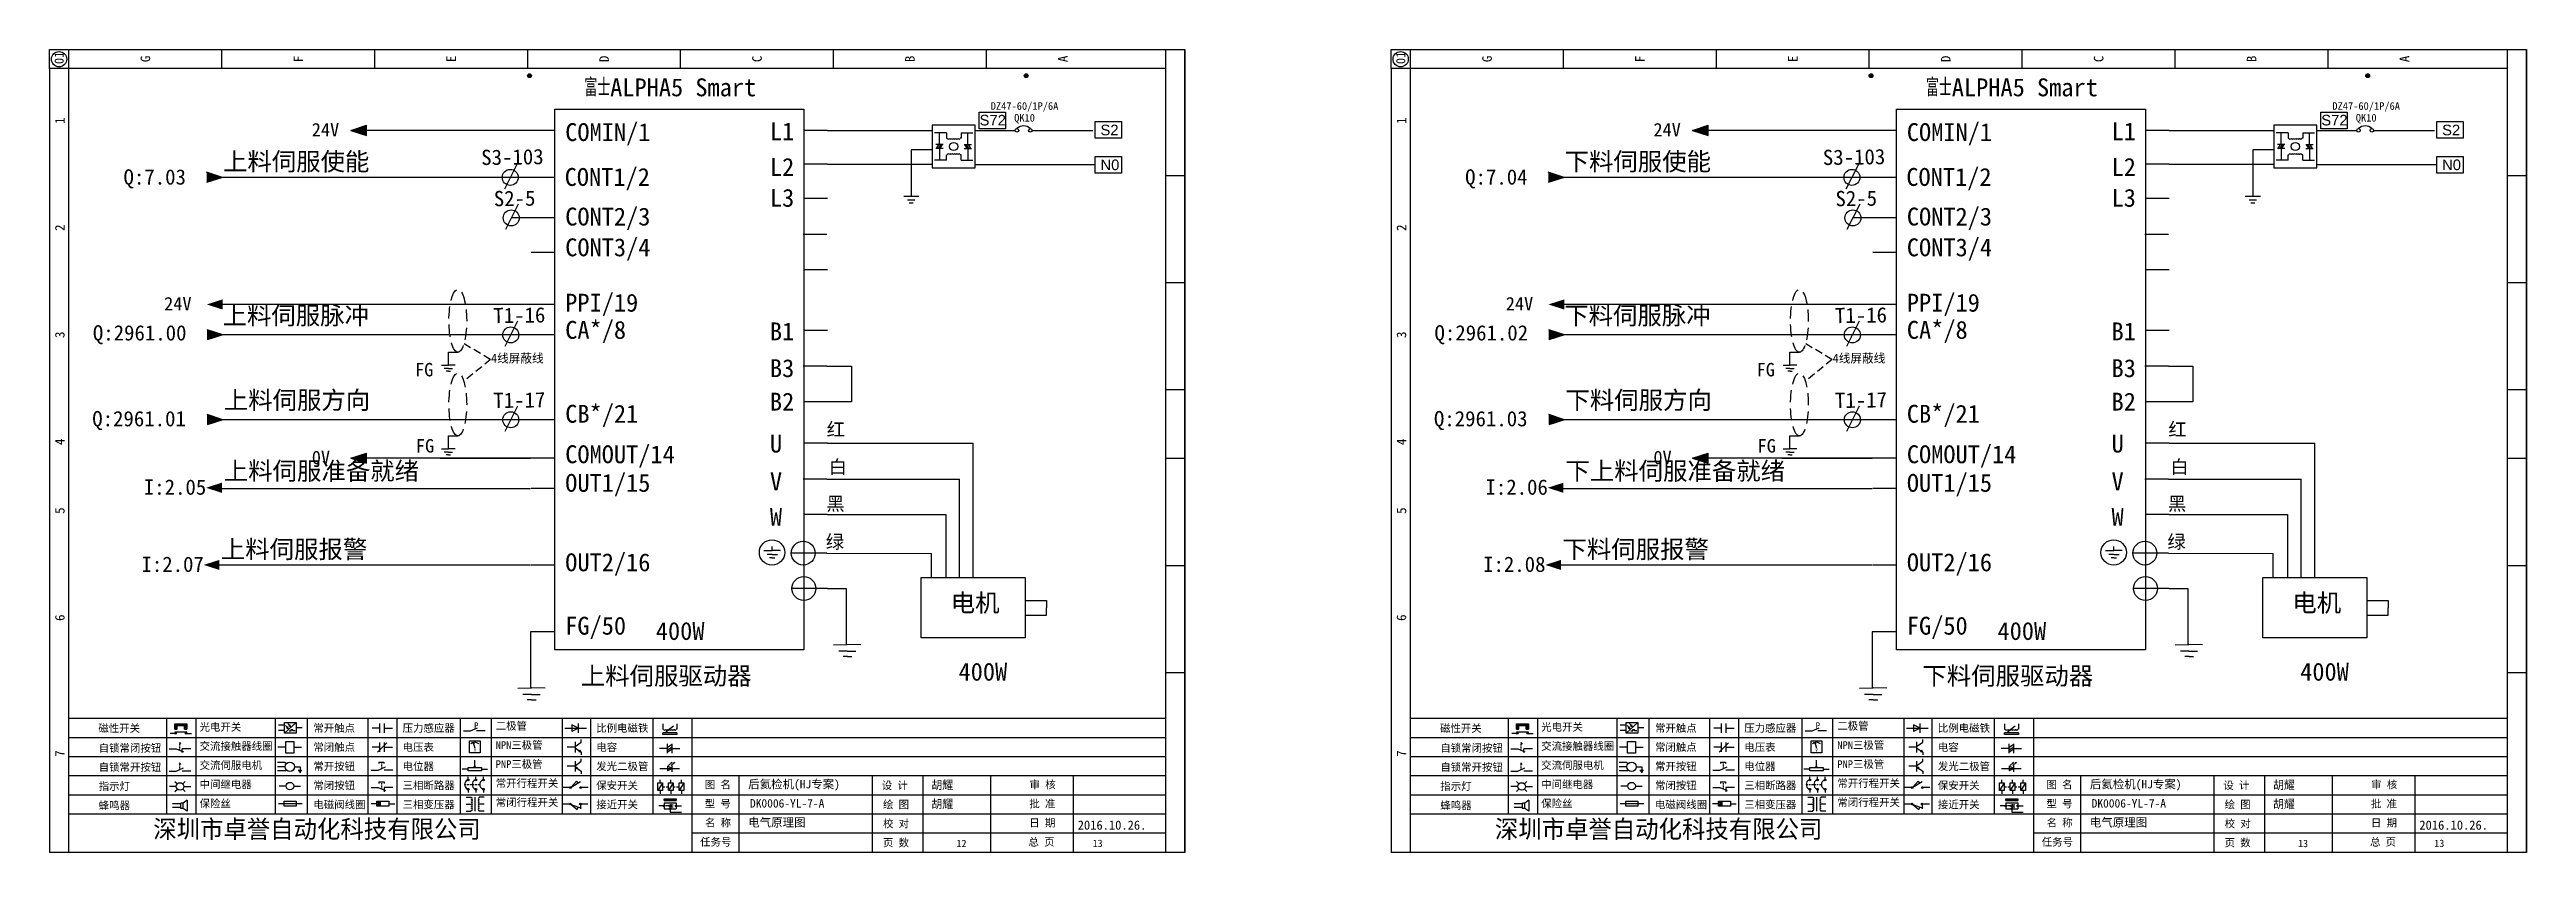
# Model space of a CAD drawing. Extents: x -5838 to -2107, y -921 to 708.
# Drawn here: x -4800 to -4152, y -764 to -554 of the extents above; entities that cross this region are included whole.
import ezdxf
from ezdxf.enums import TextEntityAlignment as Align

# ---------------------------------------------------------------- set-up
doc = ezdxf.new("R2010")
doc.units = 0
doc.header["$MEASUREMENT"] = 0
doc.linetypes.add('ACISOWELD', pattern=[3, 2, -1])
doc.linetypes.add('HIDDEN2', pattern=[4.7625, 3.175, -1.5875])
doc.layers.add('SYMS', color=7, linetype='Continuous')
doc.styles.add('工程字', font='')
doc.styles.add('样式 8', font='arial.ttf')
doc.styles.add('汉字', font='')
doc.styles.get('工程字').set_extended_font_data('SimSun')
doc.styles.get('汉字').set_extended_font_data('新宋体')

msp = doc.modelspace()

# ---------------------------------------------------------------- texts
at = {"style": '汉字'}
for s, p in [('DZ47-60/1P/6A', (-4545.39, -568.79)), ('DZ47-60/1P/6A', (-4194.41, -568.79)), ('QK10', (-4545.39, -571.87)), ('QK10', (-4194.41, -571.87))]:
    msp.add_text(s, height=2, dxfattribs=at).set_placement(p, align=Align.MIDDLE_CENTER)
at = {"linetype": 'ByBlock', "attachment_point": 1, "rotation": 90}
for s, insert, char_height, width in [('{\\fKaiTi_GB2312|b0|i0|c134|p0;01}', (-4799.17, -557.83), 2.4, 60.2542), ('{\\fKaiTi_GB2312|b0|i0|c134|p0;G}', (-4776.63, -557.32), 2.5, 5), ('{\\fKaiTi_GB2312|b0|i0|c134|p0;F}', (-4736.63, -557.32), 2.5, 5), ('{\\fKaiTi_GB2312|b0|i0|c134|p0;E}', (-4696.63, -557.32), 2.5, 5), ('{\\fKaiTi_GB2312|b0|i0|c134|p0;D}', (-4656.63, -557.32), 2.5, 5), ('{\\fKaiTi_GB2312|b0|i0|c134|p0;C}', (-4616.63, -557.32), 2.5, 5), ('{\\fKaiTi_GB2312|b0|i0|c134|p0;B}', (-4576.63, -557.32), 2.5, 5), ('{\\fKaiTi_GB2312|b0|i0|c134|p0;A}', (-4536.63, -557.32), 2.5, 5), ('{\\fKaiTi_GB2312|b0|i0|c134|p0;01}', (-4448.19, -557.83), 2.4, 60.2542), ('{\\fKaiTi_GB2312|b0|i0|c134|p0;G}', (-4425.65, -557.32), 2.5, 5), ('{\\fKaiTi_GB2312|b0|i0|c134|p0;F}', (-4385.65, -557.32), 2.5, 5), ('{\\fKaiTi_GB2312|b0|i0|c134|p0;E}', (-4345.65, -557.32), 2.5, 5), ('{\\fKaiTi_GB2312|b0|i0|c134|p0;D}', (-4305.65, -557.32), 2.5, 5), ('{\\fKaiTi_GB2312|b0|i0|c134|p0;C}', (-4265.65, -557.32), 2.5, 5), ('{\\fKaiTi_GB2312|b0|i0|c134|p0;B}', (-4225.65, -557.32), 2.5, 5), ('{\\fKaiTi_GB2312|b0|i0|c134|p0;A}', (-4185.65, -557.32), 2.5, 5), ('{\\fKaiTi_GB2312|b0|i0|c134|p49;1}', (-4799.03, -573.48), 2.5, 11.7517), ('{\\fKaiTi_GB2312|b0|i0|c134|p49;1}', (-4448.05, -573.48), 2.5, 11.7517), ('{\\fKaiTi_GB2312|b0|i0|c134|p49;2}', (-4799.03, -601.48), 2.5, 11.7517), ('{\\fKaiTi_GB2312|b0|i0|c134|p49;2}', (-4448.05, -601.48), 2.5, 11.7517), ('{\\fKaiTi_GB2312|b0|i0|c134|p49;3}', (-4799.03, -629.48), 2.5, 11.7517), ('{\\fKaiTi_GB2312|b0|i0|c134|p49;3}', (-4448.05, -629.48), 2.5, 11.7517), ('{\\fKaiTi_GB2312|b0|i0|c134|p49;4}', (-4799.03, -657.48), 2.5, 11.7517), ('{\\fKaiTi_GB2312|b0|i0|c134|p49;4}', (-4448.05, -657.48), 2.5, 11.7517), ('{\\fKaiTi_GB2312|b0|i0|c134|p49;5}', (-4799.03, -675.48), 2.5, 11.7517), ('{\\fKaiTi_GB2312|b0|i0|c134|p49;5}', (-4448.05, -675.48), 2.5, 11.7517), ('{\\fKaiTi_GB2312|b0|i0|c134|p49;6}', (-4799.03, -703.48), 2.5, 11.7517), ('{\\fKaiTi_GB2312|b0|i0|c134|p49;6}', (-4448.05, -703.48), 2.5, 11.7517), ('{\\fKaiTi_GB2312|b0|i0|c134|p49;7}', (-4799.03, -738.99), 2.5, 11.7517), ('{\\fKaiTi_GB2312|b0|i0|c134|p49;7}', (-4448.05, -738.99), 2.5, 11.7517)]:
    msp.add_mtext(s, dxfattribs=dict(at, insert=insert, char_height=char_height, width=width))
at = {"attachment_point": 1}
for s, insert, char_height, width in [('{\\Fromans,gbcbig|c134;富士}ALPHA5 Smart', (-4660.53, -561.57), 4.68, 56.6384), ('{\\Fromans,gbcbig|c134;富士}ALPHA5 Smart', (-4309.55, -561.57), 4.68, 56.6384), ('24V', (-4731.85, -573.23), 3.51, 10.6118), ('{\\fSimSun|b0|i0|c134|p2;COMIN/1}', (-4665.55, -573.28), 4.68, 28.5346), ('{\\fSimSun|b0|i0|c134|p2;L1}', (-4612, -573.09), 4.68, 8.6709), ('24V', (-4380.87, -573.23), 3.51, 10.6118), ('{\\fSimSun|b0|i0|c134|p2;COMIN/1}', (-4314.57, -573.28), 4.68, 28.5346), ('{\\fSimSun|b0|i0|c134|p2;L1}', (-4261.02, -573.09), 4.68, 8.6709), ('{\\fSimSun|b0|i0|c134|p2;上料伺服使能}', (-4755.08, -580.97), 4.68, 60.8549), ('{\\fSimSun|b0|i0|c134|p2;L2}', (-4612, -582.39), 4.68, 8.6709), ('{\\fSimSun|b0|i0|c134|p2;下料伺服使能}', (-4404.1, -580.97), 4.68, 60.8549), ('{\\fSimSun|b0|i0|c134|p2;L2}', (-4261.02, -582.39), 4.68, 8.6709), ('Q:7.03', (-4781.1, -585.35), 4, 29.6073), ('{\\fSimSun|b0|i0|c134|p2;CONT1/2}', (-4665.69, -585.01), 4.68, 39.6119), ('Q:7.04', (-4430.12, -585.35), 4, 29.6073), ('{\\fSimSun|b0|i0|c134|p2;CONT1/2}', (-4314.71, -585.01), 4.68, 39.6119), ('{\\fSimSun|b0|i0|c134|p2;CONT2/3}', (-4665.55, -595.37), 4.68, 44.8867), ('{\\fSimSun|b0|i0|c134|p2;L3}', (-4612, -590.46), 4.68, 8.6709), ('{\\fSimSun|b0|i0|c134|p2;CONT2/3}', (-4314.57, -595.37), 4.68, 44.8867), ('{\\fSimSun|b0|i0|c134|p2;L3}', (-4261.02, -590.46), 4.68, 8.6709), ('{\\fSimSun|b0|i0|c134|p2;CONT3/4}', (-4665.55, -603.42), 4.68, 9.2812), ('{\\fSimSun|b0|i0|c134|p2;CONT3/4}', (-4314.57, -603.42), 4.68, 9.2812), ('24V', (-4770.47, -618.74), 3.51, 10.6118), ('{\\fSimSun|b0|i0|c134|p2;上料伺服脉冲}', (-4755.18, -621.25), 4.68, 63.382), ('{\\fSimSun|b0|i0|c134|p2;PPI/19}', (-4665.55, -617.9), 4.68, 9.2812), ('24V', (-4419.49, -618.74), 3.51, 10.6118), ('{\\fSimSun|b0|i0|c134|p2;下料伺服脉冲}', (-4404.2, -621.25), 4.68, 63.382), ('{\\fSimSun|b0|i0|c134|p2;PPI/19}', (-4314.57, -617.9), 4.68, 9.2812), ('Q:2961.00', (-4789.12, -626.12), 4, 29.6073), ('{\\fSimSun|b0|i0|c134|p2;CA*/8}', (-4665.55, -625), 4.68, 9.2812), ('{\\fSimSun|b0|i0|c134|p2;B1}', (-4612, -625.4), 4.68, 8.6709), ('Q:2961.02', (-4438.14, -626.12), 4, 29.6073), ('{\\fSimSun|b0|i0|c134|p2;CA*/8}', (-4314.57, -625), 4.68, 9.2812), ('{\\fSimSun|b0|i0|c134|p2;B1}', (-4261.02, -625.4), 4.68, 8.6709), ('{\\fSimSun|b0|i0|c134|p2;B3}', (-4612, -635.02), 4.68, 8.6709), ('{\\fSimSun|b0|i0|c134|p2;B3}', (-4261.02, -635.02), 4.68, 8.6709), ('FG', (-4704.84, -635.99), 3.51, 10.6118), ('FG', (-4353.86, -635.99), 3.51, 10.6118), ('{\\fSimSun|b0|i0|c134|p2;上料伺服方向}', (-4754.87, -643.37), 4.68, 62.8475), ('{\\fSimSun|b0|i0|c134|p2;CB*/21}', (-4665.55, -646.95), 4.68, 9.2812), ('{\\fSimSun|b0|i0|c134|p2;B2}', (-4612, -643.78), 4.68, 8.6709), ('{\\fSimSun|b0|i0|c134|p2;下料伺服方向}', (-4403.89, -643.37), 4.68, 62.8475), ('{\\fSimSun|b0|i0|c134|p2;CB*/21}', (-4314.57, -646.95), 4.68, 9.2812), ('{\\fSimSun|b0|i0|c134|p2;B2}', (-4261.02, -643.78), 4.68, 8.6709), ('Q:2961.01', (-4789.28, -648.57), 4, 33.1244), ('{\\fSimSun|b0|i0|c134|p2;红}', (-4597.15, -651.63), 3.51, 8.6709), ('Q:2961.03', (-4438.29, -648.57), 4, 33.1244), ('{\\fSimSun|b0|i0|c134|p2;红}', (-4246.17, -651.63), 3.51, 8.6709), ('0V', (-4731.85, -658.95), 3.51, 10.6118), ('FG', (-4704.61, -655.92), 3.51, 10.6118), ('{\\fSimSun|b0|i0|c134|p2;COMOUT/14}', (-4665.55, -657.54), 4.68, 9.2812), ('{\\fSimSun|b0|i0|c134|p2;U}', (-4612, -654.74), 4.68, 8.6709), ('{\\fSimSun|b0|i0|c134|p2;白}', (-4596.63, -661.44), 3.51, 8.6709), ('0V', (-4380.87, -658.95), 3.51, 10.6118), ('FG', (-4353.62, -655.92), 3.51, 10.6118), ('{\\fSimSun|b0|i0|c134|p2;COMOUT/14}', (-4314.57, -657.54), 4.68, 9.2812), ('{\\fSimSun|b0|i0|c134|p2;U}', (-4261.02, -654.74), 4.68, 8.6709), ('{\\fSimSun|b0|i0|c134|p2;白}', (-4245.65, -661.44), 3.51, 8.6709), ('I:2.05', (-4775.79, -666.46), 4, 29.6073), ('{\\fSimSun|b0|i0|c134|p2;上料伺服准备就绪}', (-4754.87, -661.9), 4.68, 77.3909), ('{\\fSimSun|b0|i0|c134|p2;OUT1/15}', (-4665.55, -665.02), 4.68, 9.2812), ('{\\fSimSun|b0|i0|c134|p2;V}', (-4612, -664.64), 4.68, 8.6709), ('I:2.06', (-4424.81, -666.46), 4, 29.6073), ('{\\fSimSun|b0|i0|c134|p2;下上料伺服准备就绪}', (-4403.89, -661.9), 4.68, 77.3909), ('{\\fSimSun|b0|i0|c134|p2;OUT1/15}', (-4314.57, -665.02), 4.68, 9.2812), ('{\\fSimSun|b0|i0|c134|p2;V}', (-4261.02, -664.64), 4.68, 8.6709), ('{\\fSimSun|b0|i0|c134|p2;W}', (-4612, -673.89), 4.68, 8.6709), ('{\\fSimSun|b0|i0|c134|p2;黑}', (-4597.24, -671.05), 3.51, 8.6709), ('{\\fSimSun|b0|i0|c134|p2;W}', (-4261.02, -673.89), 4.68, 8.6709), ('{\\fSimSun|b0|i0|c134|p2;黑}', (-4246.26, -671.05), 3.51, 8.6709), ('I:2.07', (-4776.41, -686.65), 4, 29.6073), ('{\\fSimSun|b0|i0|c134|p2;上料伺服报警}', (-4755.64, -682.39), 4.68, 62.8127), ('{\\fSimSun|b0|i0|c134|p2;OUT2/16}', (-4665.55, -685.8), 4.68, 9.2812), ('{\\fSimSun|b0|i0|c134|p2;绿}', (-4597.38, -681.01), 3.51, 8.6709), ('I:2.08', (-4425.43, -686.65), 4, 29.6073), ('{\\fSimSun|b0|i0|c134|p2;下料伺服报警}', (-4404.66, -682.39), 4.68, 62.8127), ('{\\fSimSun|b0|i0|c134|p2;OUT2/16}', (-4314.57, -685.8), 4.68, 9.2812), ('{\\fSimSun|b0|i0|c134|p2;绿}', (-4246.4, -681.01), 3.51, 8.6709), ('{\\fSimSun|b0|i0|c134|p2;电机}', (-4564.7, -696.4), 4.68, 16.9953), ('{\\fSimSun|b0|i0|c134|p2;电机}', (-4213.72, -696.4), 4.68, 16.9953), ('{\\fSimSun|b0|i0|c134|p2;FG/50}', (-4665.55, -702.38), 4.68, 9.2812), ('400W', (-4641.85, -703.76), 4.68, 56.6384), ('{\\fSimSun|b0|i0|c134|p2;FG/50}', (-4314.57, -702.38), 4.68, 9.2812), ('400W', (-4290.86, -703.76), 4.68, 56.6384), ('{\\fSimSun|b0|i0|c134|p2;上料伺服驱动器}', (-4661.48, -715.49), 4.68, 74.4673), ('400W', (-4562.66, -714.41), 4.68, 56.6384), ('{\\fSimSun|b0|i0|c134|p2;下料伺服驱动器}', (-4310.5, -715.49), 4.68, 74.4673), ('400W', (-4211.68, -714.41), 4.68, 56.6384), ('胡耀', (-4569.76, -745.27), 2.2, 75.3177), ('胡耀', (-4218.78, -745.27), 2.2, 75.3177), ('胡耀', (-4569.76, -750.27), 2.2, 75.3177), ('胡耀', (-4218.78, -750.27), 2.2, 75.3177), ('{\\fKaiTi_GB2312|b0|i0|c134|p49;电气原理图}', (-4617.69, -755.08), 2.2, 75.3177), ('{\\fKaiTi_GB2312|b0|i0|c134|p49;2016.10.26.}', (-4531.48, -755.67), 2.4, 60.2542), ('{\\fKaiTi_GB2312|b0|i0|c134|p49;电气原理图}', (-4266.71, -755.08), 2.2, 75.3177), ('{\\fKaiTi_GB2312|b0|i0|c134|p49;2016.10.26.}', (-4180.5, -755.67), 2.4, 60.2542), ('{\\fKaiTi_GB2312|b0|i0|c134|p49;12}', (-4563.19, -760.72), 1.92, 75.3177), ('{\\fKaiTi_GB2312|b0|i0|c134|p49;13}', (-4527.57, -760.67), 1.92, 75.3177), ('{\\fKaiTi_GB2312|b0|i0|c134|p49;13}', (-4212.21, -760.72), 1.92, 75.3177), ('{\\fKaiTi_GB2312|b0|i0|c134|p49;13}', (-4176.59, -760.67), 1.92, 75.3177)]:
    msp.add_mtext(s, dxfattribs=dict(at, insert=insert, char_height=char_height, width=width))
for s, insert, char_height, width, style in [('S72', (-4557.15, -571.1), 2.772, 4.9667, '样式 8'), ('S2', (-4525.53, -573.68), 2.772, 4.9667, '样式 8'), ('S72', (-4206.16, -571.1), 2.772, 4.9667, '样式 8'), ('S2', (-4174.55, -573.68), 2.772, 4.9667, '样式 8'), ('N0', (-4525.53, -582.79), 2.772, 4.9667, '样式 8'), ('N0', (-4174.55, -582.79), 2.772, 4.9667, '样式 8'), ('后氦检机(HJ专案)', (-4617.69, -745.08), 2.2, 75.3177, '汉字'), ('后氦检机(HJ专案)', (-4266.7, -745.08), 2.2, 75.3177, '汉字'), ('{\\fKaiTi_GB2312|b0|i0|c134|p49;DK0006-YL-7-A}', (-4617.21, -750.08), 2.2, 75.3177, '汉字'), ('{\\fKaiTi_GB2312|b0|i0|c134|p49;DK0006-YL-7-A}', (-4266.23, -750.08), 2.2, 75.3177, '汉字')]:
    msp.add_mtext(s, dxfattribs=dict(at, insert=insert, char_height=char_height, width=width, style=style))
at = {"linetype": 'ACISOWELD', "char_height": 2.34, "width": 16.3121, "attachment_point": 1}
for insert in [(-4684.95, -633.57), (-4333.97, -633.57)]:
    msp.add_mtext('4线屏蔽线', dxfattribs=dict(at, insert=insert))
at = {"char_height": 2, "attachment_point": 1, "style": '汉字'}
for s, insert in [('{\\fKaiTi_GB2312|b0|i0|c134|p49;磁性开关}', (-4787.68, -730.55)), ('{\\fKaiTi_GB2312|b0|i0|c134|p49;光电开关}', (-4761.21, -730.22)), ('{\\fKaiTi_GB2312|b0|i0|c134|p49;常开触点}', (-4731.45, -730.5)), ('{\\fKaiTi_GB2312|b0|i0|c134|p49;压力感应器}', (-4708.09, -730.49)), ('{\\fKaiTi_GB2312|b0|i0|c134|p49;二极管}', (-4683.73, -729.93)), ('{\\fKaiTi_GB2312|b0|i0|c134|p49;比例电磁铁}', (-4657.44, -730.5)), ('{\\fKaiTi_GB2312|b0|i0|c134|p49;磁性开关}', (-4436.7, -730.55)), ('{\\fKaiTi_GB2312|b0|i0|c134|p49;光电开关}', (-4410.23, -730.22)), ('{\\fKaiTi_GB2312|b0|i0|c134|p49;常开触点}', (-4380.47, -730.5)), ('{\\fKaiTi_GB2312|b0|i0|c134|p49;压力感应器}', (-4357.11, -730.49)), ('{\\fKaiTi_GB2312|b0|i0|c134|p49;二极管}', (-4332.75, -729.93)), ('{\\fKaiTi_GB2312|b0|i0|c134|p49;比例电磁铁}', (-4306.46, -730.5)), ('{\\fKaiTi_GB2312|b0|i0|c134|p49;自锁常闭按钮}', (-4787.6, -735.71)), ('{\\fKaiTi_GB2312|b0|i0|c134|p49;交流接触器线圈}', (-4761.21, -735.22)), ('{\\fKaiTi_GB2312|b0|i0|c134|p49;常闭触点}', (-4731.45, -735.5)), ('{\\fKaiTi_GB2312|b0|i0|c134|p49;电压表}', (-4708.09, -735.49)), ('{\\fKaiTi_GB2312|b0|i0|c134|p49;NPN三极管}', (-4683.73, -734.93)), ('{\\fKaiTi_GB2312|b0|i0|c134|p49;电容}', (-4657.44, -735.5)), ('{\\fKaiTi_GB2312|b0|i0|c134|p49;自锁常闭按钮}', (-4436.62, -735.71)), ('{\\fKaiTi_GB2312|b0|i0|c134|p49;交流接触器线圈}', (-4410.23, -735.22)), ('{\\fKaiTi_GB2312|b0|i0|c134|p49;常闭触点}', (-4380.47, -735.5)), ('{\\fKaiTi_GB2312|b0|i0|c134|p49;电压表}', (-4357.11, -735.49)), ('{\\fKaiTi_GB2312|b0|i0|c134|p49;NPN三极管}', (-4332.75, -734.93)), ('{\\fKaiTi_GB2312|b0|i0|c134|p49;电容}', (-4306.46, -735.5)), ('{\\fKaiTi_GB2312|b0|i0|c134|p49;自锁常开按钮}', (-4787.6, -740.71)), ('{\\fKaiTi_GB2312|b0|i0|c134|p49;交流伺服电机}', (-4761.21, -740.22)), ('{\\fKaiTi_GB2312|b0|i0|c134|p49;中间继电器}', (-4761.21, -745.22)), ('{\\fKaiTi_GB2312|b0|i0|c134|p49;常开按钮}', (-4731.45, -740.5)), ('{\\fKaiTi_GB2312|b0|i0|c134|p49;电位器}', (-4708.09, -740.49)), ('{\\fKaiTi_GB2312|b0|i0|c134|p49;PNP三极管}', (-4683.73, -739.93)), ('{\\fKaiTi_GB2312|b0|i0|c134|p49;常开行程开关}', (-4683.73, -744.93)), ('{\\fKaiTi_GB2312|b0|i0|c134|p49;发光二极管}', (-4657.44, -740.5)), ('{\\fKaiTi_GB2312|b0|i0|c134|p0;图 名}', (-4629.04, -745.27)), ('{\\fKaiTi_GB2312|b0|i0|c134|p0;审 核}', (-4544.07, -745.28)), ('{\\fKaiTi_GB2312|b0|i0|c134|p49;自锁常开按钮}', (-4436.62, -740.71)), ('{\\fKaiTi_GB2312|b0|i0|c134|p49;交流伺服电机}', (-4410.23, -740.22)), ('{\\fKaiTi_GB2312|b0|i0|c134|p49;中间继电器}', (-4410.23, -745.22)), ('{\\fKaiTi_GB2312|b0|i0|c134|p49;常开按钮}', (-4380.47, -740.5)), ('{\\fKaiTi_GB2312|b0|i0|c134|p49;电位器}', (-4357.11, -740.49)), ('{\\fKaiTi_GB2312|b0|i0|c134|p49;PNP三极管}', (-4332.75, -739.93)), ('{\\fKaiTi_GB2312|b0|i0|c134|p49;常开行程开关}', (-4332.75, -744.93)), ('{\\fKaiTi_GB2312|b0|i0|c134|p49;发光二极管}', (-4306.46, -740.5)), ('{\\fKaiTi_GB2312|b0|i0|c134|p0;图 名}', (-4278.06, -745.27)), ('{\\fKaiTi_GB2312|b0|i0|c134|p0;审 核}', (-4193.09, -745.28)), ('{\\fKaiTi_GB2312|b0|i0|c134|p49;指示灯}', (-4787.6, -745.71)), ('{\\fKaiTi_GB2312|b0|i0|c134|p49;蜂鸣器}', (-4787.6, -750.71)), ('{\\fKaiTi_GB2312|b0|i0|c134|p49;保险丝}', (-4761.21, -750.22)), ('{\\fKaiTi_GB2312|b0|i0|c134|p49;常闭按钮}', (-4731.45, -745.5)), ('{\\fKaiTi_GB2312|b0|i0|c134|p49;电磁阀线圈}', (-4731.45, -750.5)), ('{\\fKaiTi_GB2312|b0|i0|c134|p49;三相断路器}', (-4708.09, -745.49)), ('{\\fKaiTi_GB2312|b0|i0|c134|p49;三相变压器}', (-4708.09, -750.49)), ('{\\fKaiTi_GB2312|b0|i0|c134|p49;常闭行程开关}', (-4683.73, -749.93)), ('{\\fKaiTi_GB2312|b0|i0|c134|p49;保安开关}', (-4657.44, -745.5)), ('{\\fKaiTi_GB2312|b0|i0|c134|p49;接近开关}', (-4657.44, -750.5)), ('{\\fKaiTi_GB2312|b0|i0|c134|p0;型 号}', (-4629.04, -750.27)), ('{\\fKaiTi_GB2312|b0|i0|c134|p0;设 计}', (-4582.75, -745.48)), ('{\\fKaiTi_GB2312|b0|i0|c134|p0;绘 图}', (-4582.42, -750.48)), ('{\\fKaiTi_GB2312|b0|i0|c134|p0;批 准}', (-4544.14, -750.28)), ('{\\fKaiTi_GB2312|b0|i0|c134|p49;指示灯}', (-4436.62, -745.71)), ('{\\fKaiTi_GB2312|b0|i0|c134|p49;蜂鸣器}', (-4436.62, -750.71)), ('{\\fKaiTi_GB2312|b0|i0|c134|p49;保险丝}', (-4410.23, -750.22)), ('{\\fKaiTi_GB2312|b0|i0|c134|p49;常闭按钮}', (-4380.47, -745.5)), ('{\\fKaiTi_GB2312|b0|i0|c134|p49;电磁阀线圈}', (-4380.47, -750.5)), ('{\\fKaiTi_GB2312|b0|i0|c134|p49;三相断路器}', (-4357.11, -745.49)), ('{\\fKaiTi_GB2312|b0|i0|c134|p49;三相变压器}', (-4357.11, -750.49)), ('{\\fKaiTi_GB2312|b0|i0|c134|p49;常闭行程开关}', (-4332.75, -749.93)), ('{\\fKaiTi_GB2312|b0|i0|c134|p49;保安开关}', (-4306.46, -745.5)), ('{\\fKaiTi_GB2312|b0|i0|c134|p49;接近开关}', (-4306.46, -750.5)), ('{\\fKaiTi_GB2312|b0|i0|c134|p0;型 号}', (-4278.06, -750.27)), ('{\\fKaiTi_GB2312|b0|i0|c134|p0;设 计}', (-4231.77, -745.48)), ('{\\fKaiTi_GB2312|b0|i0|c134|p0;绘 图}', (-4231.44, -750.48)), ('{\\fKaiTi_GB2312|b0|i0|c134|p0;批 准}', (-4193.16, -750.28)), ('{\\fKaiTi_GB2312|b0|i0|c134|p0;名 称}', (-4628.99, -755.27)), ('{\\fKaiTi_GB2312|b0|i0|c134|p0;校 对}', (-4582.42, -755.48)), ('{\\fKaiTi_GB2312|b0|i0|c134|p0;日 期}', (-4544.14, -755.28)), ('{\\fKaiTi_GB2312|b0|i0|c134|p0;名 称}', (-4278.01, -755.27)), ('{\\fKaiTi_GB2312|b0|i0|c134|p0;校 对}', (-4231.44, -755.48)), ('{\\fKaiTi_GB2312|b0|i0|c134|p0;日 期}', (-4193.16, -755.28)), ('{\\fKaiTi_GB2312|b0|i0|c134|p0;任务号}', (-4630.26, -760.28)), ('{\\fKaiTi_GB2312|b0|i0|c134|p0;页 数}', (-4582.42, -760.48)), ('{\\fKaiTi_GB2312|b0|i0|c134|p0;总 页}', (-4544.37, -760.28)), ('{\\fKaiTi_GB2312|b0|i0|c134|p0;任务号}', (-4279.28, -760.28)), ('{\\fKaiTi_GB2312|b0|i0|c134|p0;页 数}', (-4231.44, -760.48)), ('{\\fKaiTi_GB2312|b0|i0|c134|p0;总 页}', (-4193.39, -760.28))]:
    msp.add_mtext(s, dxfattribs=dict(at, insert=insert))
at = {"color": 0, "lineweight": -2, "char_height": 4.7064, "width": 96.1138, "attachment_point": 1}
for insert in [(-4773.32, -755.55), (-4422.34, -755.55)]:
    msp.add_mtext('深圳市卓誉自动化科技有限公司', dxfattribs=dict(at, insert=insert))
at = {"layer": 'SYMS', "char_height": 4, "width": 6.8249, "attachment_point": 1, "rotation": 0.87622, "style": '工程字'}
for s, insert in [('S3-103', (-4687.56, -580.25)), ('S3-103', (-4336.58, -580.25)), ('S2-5', (-4684.26, -591.03)), ('S2-5', (-4333.28, -591.03)), ('T1-16', (-4684.39, -621.61)), ('T1-16', (-4333.41, -621.61)), ('T1-17', (-4684.39, -643.8)), ('T1-17', (-4333.41, -643.8))]:
    msp.add_mtext(s, dxfattribs=dict(at, insert=insert))

# ---------------------------------------------------------------- blocks, each defined once
blk = doc.blocks.new('节点')
at = {"color": 1}
blk.add_line((5159.2, 79.1), (5149.7, 60.2), dxfattribs=at)
blk.add_circle((5154.1, 68.9), 5.98, dxfattribs=at)
blk = doc.blocks.new('磁性开关')
at = {"linetype": 'ByBlock'}
h = blk.add_hatch(dxfattribs=at)
h.set_pattern_fill('ANSI31', color=256, scale=0.1, style=0)
h.set_pattern_definition([(45, (0, 0), (-0.224506403, 0.224506403), [])])
h.paths.add_polyline_path([(-1907.69, -775.29), (-1910.88, -775.29), (-1910.88, -776.69), (-1910.25, -776.69), (-1910.25, -775.79), (-1908.31, -775.79), (-1908.31, -776.69), (-1907.69, -776.69)])
for p, q in [((-1910.88, -776.69), (-1910.88, -775.29)), ((-1910.88, -775.29), (-1907.69, -775.29)), ((-1910.88, -776.69), (-1910.25, -776.69)), ((-1910.88, -777.39), (-1907.69, -777.39)), ((-1910.25, -776.69), (-1910.25, -775.79)), ((-1910.25, -775.79), (-1908.31, -775.79)), ((-1908.31, -776.69), (-1908.31, -775.79)), ((-1908.31, -776.69), (-1907.69, -776.69)), ((-1907.69, -775.29), (-1907.69, -776.69)), ((-1910.91, -777.81), (-1912.09, -777.81)), ((-1907.66, -777.81), (-1906.48, -777.81))]:
    blk.add_line(p, q, dxfattribs=at)
for centre in [(-1910.68, -777.81), (-1907.88, -777.81)]:
    blk.add_circle(centre, 0.225, dxfattribs=at)
blk = doc.blocks.new('*U103')
at = {"linetype": 'ByBlock'}
for p, q in [((-1911.92, -782.07), (-1910.06, -782.07)), ((-1910.06, -782.07), (-1908.18, -782.88)), ((-1909.23, -780.45), (-1909.23, -780.67)), ((-1909.23, -780.45), (-1908.92, -780.84)), ((-1909.23, -780.84), (-1909.23, -781.05)), ((-1909.23, -781.23), (-1909.23, -781.44)), ((-1909.23, -781.61), (-1909.23, -781.83)), ((-1909.23, -782), (-1909.23, -782.21)), ((-1909.23, -782.38), (-1909.23, -782.43)), ((-1908.52, -783.07), (-1908.52, -782.07)), ((-1906.25, -782.07), (-1908.52, -782.07))]:
    blk.add_line(p, q, dxfattribs=at)
blk = doc.blocks.new('*U104')
at = {"linetype": 'ByBlock'}
for p, q in [((-1911.92, -792.89), (-1910.06, -792.89)), ((-1910.06, -792.89), (-1908.18, -792.08)), ((-1908.88, -791.17), (-1909.23, -790.71)), ((-1909.23, -790.71), (-1909.23, -790.92)), ((-1909.23, -791.09), (-1909.23, -791.31)), ((-1909.23, -791.48), (-1909.23, -791.69)), ((-1909.23, -791.86), (-1909.23, -792.08)), ((-1909.23, -792.25), (-1909.23, -792.47)), ((-1906.25, -792.89), (-1908.52, -792.89))]:
    blk.add_line(p, q, dxfattribs=at)
blk = doc.blocks.new('蜂鸣器')
at = {"linetype": 'ByBlock'}
for p, q in [((-1908.8, -796.48), (-1911.01, -796.48)), ((-1908.25, -796.26), (-1908.8, -796.26)), ((-1908.8, -797.68), (-1908.8, -796.26)), ((-1907.17, -795.53), (-1908.25, -796.26)), ((-1908.25, -797.68), (-1908.25, -796.26)), ((-1907.17, -795.53), (-1907.17, -798.41)), ((-1908.8, -797.46), (-1911.01, -797.46)), ((-1908.25, -797.68), (-1908.8, -797.68)), ((-1907.17, -798.41), (-1908.25, -797.68))]:
    blk.add_line(p, q, dxfattribs=at)
blk = doc.blocks.new('指示灯')
at = {"linetype": 'ByBlock'}
for p, q in [((-1854.25, -776.92), (-1856.06, -776.92)), ((-1854.62, -775.59), (-1853.97, -776.23)), ((-1851.9, -775.59), (-1852.54, -776.23)), ((-1852.26, -776.92), (-1850.45, -776.92)), ((-1854.62, -778.25), (-1853.97, -777.61)), ((-1851.9, -778.25), (-1852.54, -777.61))]:
    blk.add_line(p, q, dxfattribs=at)
blk.add_circle((-1853.26, -776.92), 0.992, dxfattribs=at)
blk = doc.blocks.new('光电开关')
at = {"linetype": 'ByBlock'}
h = blk.add_hatch(dxfattribs=at)
h.set_pattern_fill('ANSI31', color=256, scale=0.01, style=0)
h.set_pattern_definition([(45, (0.172267, 0), (-0.0224506403, 0.0224506403), [])])
h.paths.add_polyline_path([(-1882.44, -776.34), (-1882.5, -775.91), (-1882.68, -776.07)])
h.paths.add_polyline_path([(-1882.44, -776.34), (-1882.68, -776.07), (-1882.86, -776.23)])
h.paths.add_polyline_path([(-1883.11, -776.45), (-1883.29, -776.61), (-1883.05, -776.88)])
h.paths.add_polyline_path([(-1883.29, -776.61), (-1883.47, -776.77), (-1883.05, -776.88)])
for p, q in [((-1884.01, -775.96), (-1885.56, -775.96)), ((-1884.01, -777.39), (-1885.56, -777.39)), ((-1880.91, -775.3), (-1884.01, -778.05)), ((-1883.75, -776.09), (-1883.05, -776.88)), ((-1883.11, -776.45), (-1883.47, -776.77)), ((-1883.05, -776.88), (-1883.47, -776.77)), ((-1883.14, -775.55), (-1882.44, -776.34)), ((-1883.05, -776.88), (-1883.11, -776.45)), ((-1882.5, -775.91), (-1882.86, -776.23)), ((-1882.44, -776.34), (-1882.86, -776.23)), ((-1882.78, -777.47), (-1882.23, -777.47)), ((-1882.44, -776.34), (-1882.5, -775.91)), ((-1882.23, -777.47), (-1882.23, -777.14)), ((-1882.23, -777.14), (-1881.78, -777.14)), ((-1881.78, -777.47), (-1881.78, -777.14)), ((-1881.23, -777.47), (-1881.78, -777.47)), ((-1879.37, -776.67), (-1880.91, -776.67))]:
    blk.add_line(p, q, dxfattribs=at)
blk.add_lwpolyline([(-1884.01, -775.3), (-1880.91, -775.3), (-1880.91, -778.05), (-1884.01, -778.05)], close=True, dxfattribs=at)
blk = doc.blocks.new('交流接触器线圈')
at = {"linetype": 'ByBlock'}
for p, q in [((-1880.82, -781.77), (-1882.87, -781.77)), ((-1878.72, -781.77), (-1876.67, -781.77))]:
    blk.add_line(p, q, dxfattribs=at)
blk.add_lwpolyline([(-1880.82, -780.28), (-1878.72, -780.28), (-1878.72, -783.26), (-1880.82, -783.26)], close=True, dxfattribs=at)
blk = doc.blocks.new('交流伺服电机')
at = {"linetype": 'ByBlock'}
for p, q in [((-1880.97, -785.75), (-1882.94, -785.75)), ((-1880.97, -786.85), (-1882.94, -786.85)), ((-1880.97, -787.94), (-1882.94, -787.94)), ((-1880.97, -785.75), (-1880.65, -786.03)), ((-1880.97, -787.94), (-1880.65, -787.67)), ((-1878.49, -786.85), (-1877.07, -786.85)), ((-1877.54, -787.72), (-1876.59, -787.72)), ((-1877.38, -788.01), (-1876.75, -788.01)), ((-1877.23, -788.29), (-1876.9, -788.29)), ((-1877.07, -786.85), (-1877.07, -787.72))]:
    blk.add_line(p, q, dxfattribs=at)
blk.add_circle((-1879.73, -786.85), 1.24, dxfattribs=at)
blk = doc.blocks.new('中间继电器')
at = {"linetype": 'ByBlock'}
for p, q in [((-1880.72, -791.92), (-1882.54, -791.92)), ((-1878.74, -791.92), (-1876.92, -791.92))]:
    blk.add_line(p, q, dxfattribs=at)
blk.add_circle((-1879.73, -791.92), 0.992, dxfattribs=at)
blk = doc.blocks.new('保险丝')
at = {"linetype": 'ByBlock'}
blk.add_line((-1882.72, -796.49), (-1876.55, -796.49), dxfattribs=at)
blk.add_lwpolyline([(-1881.2, -795.86), (-1878.06, -795.86), (-1878.06, -797.12), (-1881.2, -797.12)], close=True, dxfattribs=at)
blk = doc.blocks.new('常开按钮')
at = {"linetype": 'ByBlock'}
for p, q in [((-1911.92, -787.73), (-1910.06, -787.73)), ((-1910.06, -787.73), (-1908.18, -786.93)), ((-1909.9, -785.68), (-1908.56, -785.68)), ((-1909.9, -785.68), (-1909.9, -786.07)), ((-1909.23, -785.68), (-1909.23, -785.89)), ((-1909.23, -786.06), (-1909.23, -786.28)), ((-1909.23, -786.45), (-1909.23, -786.67)), ((-1909.23, -786.84), (-1909.23, -787.05)), ((-1909.23, -787.22), (-1909.23, -787.38)), ((-1908.56, -785.68), (-1908.56, -786.07)), ((-1906.25, -787.73), (-1908.52, -787.73))]:
    blk.add_line(p, q, dxfattribs=at)
blk = doc.blocks.new('常开触点')
at = {"linetype": 'ByBlock'}
for p, q in [((-1853.82, -781.77), (-1855.88, -781.77)), ((-1853.82, -782.99), (-1853.82, -780.56)), ((-1852.6, -782.99), (-1852.6, -780.56)), ((-1852.6, -781.77), (-1850.55, -781.77))]:
    blk.add_line(p, q, dxfattribs=at)
blk = doc.blocks.new('常闭触点')
at = {"linetype": 'ByBlock'}
for p, q in [((-1853.82, -786.77), (-1855.88, -786.77)), ((-1852.01, -785.66), (-1854.43, -788.1)), ((-1853.82, -787.99), (-1853.82, -785.56)), ((-1852.6, -787.99), (-1852.6, -785.56)), ((-1852.6, -786.77), (-1850.55, -786.77))]:
    blk.add_line(p, q, dxfattribs=at)
blk = doc.blocks.new('常闭按钮')
at = {"linetype": 'ByBlock'}
for p, q in [((-1856.13, -792.28), (-1854.28, -792.28)), ((-1854.28, -792.28), (-1852.4, -793.09)), ((-1854.11, -790.83), (-1852.77, -790.83)), ((-1854.11, -790.83), (-1854.11, -791.22)), ((-1853.44, -790.83), (-1853.44, -791.04)), ((-1853.44, -791.21), (-1853.44, -791.43)), ((-1853.44, -791.6), (-1853.44, -791.82)), ((-1853.44, -791.99), (-1853.44, -792.2)), ((-1853.44, -792.37), (-1853.44, -792.53)), ((-1852.77, -790.83), (-1852.77, -791.22)), ((-1850.47, -792.28), (-1852.73, -792.28)), ((-1852.73, -792.28), (-1852.73, -793.43))]:
    blk.add_line(p, q, dxfattribs=at)
blk = doc.blocks.new('电磁阀线圈')
at = {"linetype": 'ByBlock'}
for p, q in [((-1854.61, -796.54), (-1856.17, -796.54)), ((-1854.61, -795.92), (-1853.75, -797.16)), ((-1853.75, -795.92), (-1854.61, -797.16)), ((-1853.75, -795.92), (-1853.75, -797.16)), ((-1851.53, -796.54), (-1849.97, -796.54))]:
    blk.add_line(p, q, dxfattribs=at)
blk.add_lwpolyline([(-1854.61, -795.92), (-1851.53, -795.92), (-1851.53, -797.16), (-1854.61, -797.16)], close=True, dxfattribs=at)
blk = doc.blocks.new('电压表')
at = {"linetype": 'ByBlock'}
for p, q in [((-1814.84, -780.75), (-1814.91, -781.13)), ((-1814.6, -781.05), (-1814.91, -781.13)), ((-1814.84, -780.75), (-1814.46, -782.26)), ((-1814.84, -780.75), (-1814.6, -781.05))]:
    blk.add_line(p, q, dxfattribs=at)
blk.add_lwpolyline([(-1815.84, -780.34), (-1813.07, -780.34), (-1813.07, -783.49), (-1815.84, -783.49)], close=True, dxfattribs=at)
blk.add_arc((-1814.46, -782.26), 1.56, 46.83135, 133.16865, dxfattribs=at)
at = {"linetype": 'ByBlock', "insert": (-1814.7, -782.39), "char_height": 0.75, "width": 0.6768, "attachment_point": 1}
blk.add_mtext('V', dxfattribs=at)
blk = doc.blocks.new('电位器')
at = {"linetype": 'ByBlock'}
for p, q in [((-1816.21, -787.75), (-1817.79, -787.75)), ((-1814.45, -787.3), (-1814.62, -786.96)), ((-1814.62, -786.96), (-1814.27, -786.96)), ((-1814.45, -787.3), (-1814.45, -785.39)), ((-1814.45, -787.3), (-1814.27, -786.96)), ((-1812.68, -787.75), (-1811.1, -787.75))]:
    blk.add_line(p, q, dxfattribs=at)
blk.add_lwpolyline([(-1816.21, -787.3), (-1812.68, -787.3), (-1812.68, -788.2), (-1816.21, -788.2)], close=True, dxfattribs=at)
blk = doc.blocks.new('三相断路器')
at = {"linetype": 'ByBlock'}
for p, q in [((-1816.17, -790.33), (-1816.17, -789.7)), ((-1814.17, -790.33), (-1814.17, -789.7)), ((-1812.18, -790.33), (-1812.18, -789.7)), ((-1817.14, -791.74), (-1816.72, -791.74)), ((-1816.45, -791.74), (-1816.03, -791.74)), ((-1816.17, -793.19), (-1816.17, -793.83)), ((-1815.76, -791.74), (-1815.34, -791.74)), ((-1815.07, -791.74), (-1814.65, -791.74)), ((-1814.38, -791.74), (-1813.96, -791.74)), ((-1814.17, -793.19), (-1814.17, -793.83)), ((-1813.69, -791.74), (-1813.27, -791.74)), ((-1812.18, -793.19), (-1812.18, -793.83))]:
    blk.add_line(p, q, dxfattribs=at)
for centre in [(-1816.17, -790.55), (-1814.17, -790.55), (-1812.18, -790.55), (-1816.17, -792.98), (-1814.17, -792.98), (-1812.18, -792.98)]:
    blk.add_circle(centre, 0.219, dxfattribs=at)
for centre in [(-1815.81, -791.74), (-1813.82, -791.74), (-1811.83, -791.74)]:
    blk.add_arc(centre, 1.32, 115.57905, 244.42095, dxfattribs=at)
blk = doc.blocks.new('三相变压器')
at = {"linetype": 'ByBlock'}
for p, q in [((-1816.69, -795.03), (-1815.37, -795.03)), ((-1816.69, -796.87), (-1815.37, -796.87)), ((-1815.37, -795.03), (-1815.37, -795.24)), ((-1814.34, -798.7), (-1814.34, -795.04)), ((-1812, -795.03), (-1813.32, -795.03)), ((-1813.32, -795.03), (-1813.32, -795.24)), ((-1812, -796.87), (-1813.32, -796.87)), ((-1816.69, -798.71), (-1815.37, -798.71)), ((-1815.37, -798.71), (-1815.37, -798.5)), ((-1813.32, -798.71), (-1813.32, -798.5)), ((-1812, -798.71), (-1813.32, -798.71))]:
    blk.add_line(p, q, dxfattribs=at)
for centre, start, end in [((-1815.37, -795.51), 270, 90), ((-1815.37, -796.06), 270, 90), ((-1815.37, -796.6), 270, 90), ((-1815.37, -797.14), 270, 90), ((-1813.32, -795.51), 90, 270), ((-1813.32, -796.06), 90, 270), ((-1813.32, -796.6), 90, 270), ((-1813.32, -797.14), 90, 270), ((-1815.37, -797.68), 270, 90), ((-1815.37, -798.23), 270, 90), ((-1813.32, -797.68), 90, 270), ((-1813.32, -798.23), 90, 270)]:
    blk.add_arc(centre, 0.271, start, end, dxfattribs=at)
blk = doc.blocks.new('压力感应器')
at = {"linetype": 'ByBlock'}
for p, q in [((-1815.59, -777.73), (-1813.71, -776.93)), ((-1817.44, -777.73), (-1815.59, -777.73)), ((-1811.78, -777.73), (-1814.05, -777.73))]:
    blk.add_line(p, q, dxfattribs=at)
at = {"linetype": 'ByBlock', "insert": (-1814.65, -775.48), "char_height": 1.68, "width": 1.2242, "attachment_point": 1}
blk.add_mtext('{\\fNSimSun|b0|i0|c134|p49;P}', dxfattribs=at)
blk = doc.blocks.new('二极管')
at = {"linetype": 'ByBlock'}
for p, q in [((-1787.52, -776.77), (-1781.92, -776.77)), ((-1783.97, -776.77), (-1785.69, -775.9)), ((-1785.69, -775.9), (-1785.69, -777.65)), ((-1783.97, -776.77), (-1785.69, -777.65)), ((-1783.97, -777.99), (-1783.97, -775.56))]:
    blk.add_line(p, q, dxfattribs=at)
blk = doc.blocks.new('NPN三极管')
at = {"linetype": 'ByBlock'}
for p, q in [((-1785.73, -781.97), (-1787.81, -781.97)), ((-1785.73, -780.61), (-1785.73, -783.32)), ((-1785.73, -781.82), (-1784.15, -780.66)), ((-1785.73, -782.11), (-1784.15, -783.27)), ((-1784.41, -782.73), (-1784.74, -783.18)), ((-1784.15, -783.27), (-1784.74, -783.18)), ((-1784.15, -783.27), (-1784.41, -782.73)), ((-1784.15, -780.66), (-1784.15, -779.98)), ((-1784.15, -783.27), (-1784.15, -783.96))]:
    blk.add_line(p, q, dxfattribs=at)
blk = doc.blocks.new('PNP三极管')
at = {"linetype": 'ByBlock'}
for p, q in [((-1784.9, -786.74), (-1786.98, -786.74)), ((-1784.9, -785.38), (-1784.9, -788.09)), ((-1784.9, -786.59), (-1783.32, -785.43)), ((-1784.9, -786.88), (-1783.32, -788.04)), ((-1784.9, -786.88), (-1784.31, -786.97)), ((-1784.9, -786.88), (-1784.64, -787.42)), ((-1784.31, -786.97), (-1784.64, -787.42)), ((-1783.32, -785.43), (-1783.32, -784.75)), ((-1783.32, -788.04), (-1783.32, -788.73))]:
    blk.add_line(p, q, dxfattribs=at)
blk = doc.blocks.new('常开行程开关')
at = {"linetype": 'ByBlock'}
for p, q in [((-1786.29, -792.3), (-1788.01, -792.3)), ((-1785.89, -792.17), (-1784.52, -790.62)), ((-1785.89, -792.17), (-1783.43, -790.72)), ((-1784.52, -790.62), (-1784.19, -791.17)), ((-1781.48, -792.3), (-1783.21, -792.3))]:
    blk.add_line(p, q, dxfattribs=at)
for centre in [(-1786.07, -792.3), (-1783.42, -792.3)]:
    blk.add_circle(centre, 0.219, dxfattribs=at)
blk = doc.blocks.new('常闭行程开关')
at = {"linetype": 'ByBlock'}
for p, q in [((-1786.34, -796.62), (-1788.07, -796.62)), ((-1785.93, -796.72), (-1783.25, -797.7)), ((-1785.93, -796.72), (-1784.3, -798)), ((-1783.48, -796.84), (-1783.48, -797.85)), ((-1781.54, -796.62), (-1783.26, -796.62)), ((-1784.3, -798), (-1784.08, -797.4))]:
    blk.add_line(p, q, dxfattribs=at)
for centre in [(-1786.12, -796.62), (-1783.48, -796.62)]:
    blk.add_circle(centre, 0.219, dxfattribs=at)
blk = doc.blocks.new('电容')
at = {"linetype": 'ByBlock'}
for p, q in [((-1756.08, -781.77), (-1758.13, -781.77)), ((-1756.08, -782.99), (-1756.08, -780.56)), ((-1754.86, -780.79), (-1756.08, -781.55)), ((-1754.86, -781.44), (-1756.08, -782.2)), ((-1754.86, -781.99), (-1756.08, -782.75)), ((-1754.86, -782.99), (-1754.86, -780.56)), ((-1754.86, -781.77), (-1752.81, -781.77))]:
    blk.add_line(p, q, dxfattribs=at)
blk = doc.blocks.new('发光二极管')
at = {"linetype": 'ByBlock'}
for p, q in [((-1758.01, -786.77), (-1752.89, -786.77)), ((-1754.84, -786.77), (-1756.04, -786.16)), ((-1756.04, -786.16), (-1756.04, -787.39)), ((-1754.84, -786.77), (-1756.04, -787.39)), ((-1755.78, -785.92), (-1754.89, -785.14)), ((-1754.89, -785.14), (-1755.2, -785.22)), ((-1755.2, -785.22), (-1755.01, -785.43)), ((-1755.08, -785.92), (-1754.18, -785.14)), ((-1754.89, -785.14), (-1755.01, -785.43)), ((-1754.84, -787.63), (-1754.84, -785.92)), ((-1754.18, -785.14), (-1754.49, -785.22)), ((-1754.49, -785.22), (-1754.31, -785.43)), ((-1754.18, -785.14), (-1754.31, -785.43))]:
    blk.add_line(p, q, dxfattribs=at)
blk = doc.blocks.new('比例电磁阀')
at = {"linetype": 'ByBlock'}
for p, q in [((-1757.26, -775.38), (-1757.26, -776.71)), ((-1757.26, -776.71), (-1757.05, -776.71)), ((-1754.5, -775.98), (-1756.35, -777.44)), ((-1756.35, -777.44), (-1756.25, -777.25)), ((-1756.35, -777.44), (-1756.15, -777.38)), ((-1756.15, -777.38), (-1756.25, -777.25)), ((-1753.58, -776.71), (-1753.8, -776.71)), ((-1753.58, -775.38), (-1753.58, -776.71)), ((-1753.6, -777.73), (-1757.25, -777.73)), ((-1757.25, -778.13), (-1757.25, -777.73)), ((-1753.6, -778.13), (-1757.25, -778.13)), ((-1753.6, -777.73), (-1753.6, -778.13))]:
    blk.add_line(p, q, dxfattribs=at)
for centre in [(-1756.78, -776.71), (-1756.24, -776.71), (-1755.7, -776.71), (-1755.15, -776.71), (-1754.61, -776.71), (-1754.07, -776.71)]:
    blk.add_arc(centre, 0.271, 180, 0, dxfattribs=at)
blk = doc.blocks.new('保安开关')
at = {"linetype": 'ByBlock'}
for p, q in [((-1757.96, -790.79), (-1757.96, -789.97)), ((-1755.17, -790.79), (-1755.17, -789.97)), ((-1752.39, -790.79), (-1752.39, -789.97)), ((-1757.33, -790.79), (-1758.6, -792.81)), ((-1757.96, -792.81), (-1757.96, -793.62)), ((-1757.33, -791.8), (-1756.72, -791.8)), ((-1756.35, -791.8), (-1755.89, -791.8)), ((-1754.54, -790.79), (-1755.81, -792.81)), ((-1755.17, -792.81), (-1755.17, -793.62)), ((-1754.52, -791.8), (-1754.06, -791.8)), ((-1753.69, -791.8), (-1753.08, -791.8)), ((-1751.75, -790.79), (-1753.02, -792.81)), ((-1752.39, -792.81), (-1752.39, -793.62))]:
    blk.add_line(p, q, dxfattribs=at)
for points in [[(-1758.6, -790.79), (-1757.33, -790.79), (-1757.33, -792.81), (-1758.6, -792.81)], [(-1755.81, -790.79), (-1754.54, -790.79), (-1754.54, -792.81), (-1755.81, -792.81)], [(-1753.02, -790.79), (-1751.75, -790.79), (-1751.75, -792.81), (-1753.02, -792.81)]]:
    blk.add_lwpolyline(points, close=True, dxfattribs=at)
blk = doc.blocks.new('接近开关')
at = {"linetype": 'ByBlock'}
h = blk.add_hatch(dxfattribs=at)
h.set_pattern_fill('ANSI31', color=256, scale=0.01, style=0)
h.set_pattern_definition([(45, (-89.131516, -30.795668), (-0.0224506403, 0.0224506403), [])])
h.paths.add_polyline_path([(-1513.76, -1123.35), (-1513.76, -1122.85), (-1516.96, -1122.85), (-1516.96, -1123.35)])
for p, q in [((-1517.18, -1124.71), (-1518.36, -1124.71)), ((-1516.96, -1123.35), (-1516.96, -1122.85)), ((-1516.96, -1122.85), (-1513.76, -1122.85)), ((-1516.96, -1123.35), (-1513.76, -1123.35)), ((-1516.96, -1123.95), (-1513.76, -1123.95)), ((-1516.96, -1123.95), (-1516.96, -1125.47)), ((-1516.96, -1125.47), (-1513.76, -1125.47)), ((-1515.91, -1124.71), (-1516.45, -1124.71)), ((-1515.11, -1124.31), (-1515.91, -1124.71)), ((-1515.11, -1125.11), (-1515.91, -1124.71)), ((-1515.36, -1125.69), (-1515.36, -1126.36)), ((-1515.36, -1126.36), (-1512.36, -1126.36)), ((-1515.33, -1124.53), (-1515.17, -1124.53)), ((-1515.33, -1124.88), (-1515.17, -1124.88)), ((-1515.25, -1124.45), (-1515.25, -1124.61)), ((-1515.11, -1124.31), (-1515.11, -1125.11)), ((-1515.11, -1124.48), (-1514.58, -1124.48)), ((-1515.11, -1124.94), (-1514.58, -1124.94)), ((-1513.76, -1122.85), (-1513.76, -1123.35)), ((-1513.76, -1123.95), (-1513.76, -1125.47)), ((-1513.54, -1124.71), (-1512.36, -1124.71))]:
    blk.add_line(p, q, dxfattribs=at)
for centre in [(-1516.96, -1124.71), (-1515.36, -1125.47), (-1513.76, -1124.71)]:
    blk.add_circle(centre, 0.225, dxfattribs=at)

# ---------------------------------------------------------------- hatches: boundary and pattern name
at = {"lineweight": -2}
h = msp.add_hatch(color=0, dxfattribs=at)
edge = h.paths.add_edge_path()
edge.add_arc((-4674.91, -560.87), 0.5, 0, 360)
h = msp.add_hatch(color=0, dxfattribs=at)
edge = h.paths.add_edge_path()
edge.add_arc((-4544.98, -560.87), 0.5, 0, 360)
h = msp.add_hatch(color=0, dxfattribs=at)
edge = h.paths.add_edge_path()
edge.add_arc((-4323.93, -560.87), 0.5, 0, 360)
h = msp.add_hatch(color=0, dxfattribs=at)
edge = h.paths.add_edge_path()
edge.add_arc((-4194, -560.87), 0.5, 0, 360)
for points in [[(-4721.67, -575.16), (-4717.53, -573.83), (-4717.53, -576.48)], [(-4370.69, -575.16), (-4366.55, -573.83), (-4366.55, -576.48)], [(-4755.24, -587.45), (-4759.38, -588.78), (-4759.38, -586.12)], [(-4404.26, -587.45), (-4408.4, -588.78), (-4408.4, -586.12)], [(-4759.32, -620.7), (-4755.18, -619.37), (-4755.18, -622.02)], [(-4408.34, -620.7), (-4404.2, -619.37), (-4404.2, -622.02)], [(-4755.11, -628.65), (-4759.24, -629.97), (-4759.24, -627.32)], [(-4404.12, -628.65), (-4408.26, -629.97), (-4408.26, -627.32)], [(-4755.11, -650.83), (-4759.24, -652.16), (-4759.24, -649.51)], [(-4404.12, -650.83), (-4408.26, -652.16), (-4408.26, -649.51)], [(-4721.67, -660.89), (-4717.53, -659.56), (-4717.53, -662.21)], [(-4370.69, -660.89), (-4366.55, -659.56), (-4366.55, -662.21)], [(-4759.52, -668.64), (-4755.38, -667.31), (-4755.38, -669.97)], [(-4408.54, -668.64), (-4404.4, -667.31), (-4404.4, -669.97)], [(-4760.14, -688.82), (-4756, -687.5), (-4756, -690.15)], [(-4409.16, -688.82), (-4405.02, -687.5), (-4405.02, -690.15)]]:
    msp.add_hatch(color=256).paths.add_polyline_path(points)

# ---------------------------------------------------------------- linework, layer by layer
at = {"linetype": 'ByBlock'}
for p, q in [((-4800.46, -554.02), (-4503.46, -554.02)), ((-4800.46, -559.02), (-4800.46, -554.02)), ((-4795.46, -554.02), (-4795.46, -764.02)), ((-4503.46, -554.02), (-4503.46, -764.02)), ((-4503.46, -764.02), (-4503.46, -554.02)), ((-4449.48, -554.02), (-4152.48, -554.02)), ((-4449.48, -559.02), (-4449.48, -554.02)), ((-4444.48, -554.02), (-4444.48, -764.02)), ((-4152.48, -554.02), (-4152.48, -764.02)), ((-4152.48, -764.02), (-4152.48, -554.02)), ((-4800.46, -559.02), (-4800.46, -744.02)), ((-4449.48, -559.02), (-4449.48, -744.02)), ((-4565.83, -575.83), (-4565.83, -577.21)), ((-4562, -575.83), (-4562, -577.21)), ((-4214.85, -575.83), (-4214.85, -577.21)), ((-4211.02, -575.83), (-4211.02, -577.21)), ((-4565.83, -577.21), (-4565.61, -577.21)), ((-4565.83, -582.93), (-4565.83, -581.56)), ((-4565.83, -581.56), (-4565.61, -581.56)), ((-4562, -577.21), (-4562.22, -577.21)), ((-4562, -581.56), (-4562.22, -581.56)), ((-4562, -582.93), (-4562, -581.56)), ((-4214.85, -577.21), (-4214.63, -577.21)), ((-4214.85, -582.93), (-4214.85, -581.56)), ((-4214.85, -581.56), (-4214.63, -581.56)), ((-4211.02, -577.21), (-4211.24, -577.21)), ((-4211.02, -581.56), (-4211.24, -581.56)), ((-4211.02, -582.93), (-4211.02, -581.56)), ((-4508.46, -729.02), (-4795.46, -729.02)), ((-4157.48, -729.02), (-4444.48, -729.02)), ((-4508.46, -734.02), (-4795.46, -734.02)), ((-4157.48, -734.02), (-4444.48, -734.02)), ((-4800.46, -744.02), (-4800.46, -764.02)), ((-4508.46, -739.02), (-4795.46, -739.02)), ((-4508.46, -744.02), (-4795.46, -744.02)), ((-4449.48, -744.02), (-4449.48, -764.02)), ((-4157.48, -739.02), (-4444.48, -739.02)), ((-4157.48, -744.02), (-4444.48, -744.02)), ((-4508.46, -749.02), (-4795.46, -749.02)), ((-4157.48, -749.02), (-4444.48, -749.02)), ((-4508.46, -754.02), (-4795.46, -754.02)), ((-4157.48, -754.02), (-4444.48, -754.02)), ((-4503.46, -764.02), (-4800.46, -764.02)), ((-4508.46, -759.02), (-4632.43, -759.02)), ((-4152.48, -764.02), (-4449.48, -764.02)), ((-4157.48, -759.02), (-4281.45, -759.02))]:
    msp.add_line(p, q, dxfattribs=at)
for p, q in [((-4721.67, -575.16), (-4717.53, -573.83)), ((-4698.27, -575.16), (-4721.67, -575.16)), ((-4721.67, -575.16), (-4717.53, -576.48)), ((-4717.53, -576.48), (-4717.53, -573.83)), ((-4674.45, -575.16), (-4698.27, -575.16)), ((-4668.24, -575.16), (-4674.45, -575.16)), ((-4668.24, -575.16), (-4674.45, -575.16)), ((-4668.24, -575.16), (-4674.45, -575.16)), ((-4668.24, -575.16), (-4674.45, -575.16)), ((-4668.24, -575.16), (-4674.45, -575.16)), ((-4668.24, -575.16), (-4674.45, -575.16)), ((-4668.24, -575.16), (-4674.45, -575.16)), ((-4668.24, -575.16), (-4674.45, -575.16)), ((-4668.24, -575.16), (-4674.45, -575.16)), ((-4668.24, -575.16), (-4674.45, -575.16)), ((-4596.91, -575.16), (-4603.12, -575.16)), ((-4596.91, -575.16), (-4603.12, -575.16)), ((-4596.91, -575.16), (-4603.12, -575.16)), ((-4596.91, -575.16), (-4603.12, -575.16)), ((-4596.91, -575.16), (-4603.12, -575.16)), ((-4596.91, -575.16), (-4603.12, -575.16)), ((-4596.91, -575.16), (-4603.12, -575.16)), ((-4596.91, -575.16), (-4603.12, -575.16)), ((-4596.91, -575.16), (-4603.12, -575.16)), ((-4596.91, -575.16), (-4603.12, -575.16)), ((-4565.83, -575.83), (-4568.91, -575.83)), ((-4567.62, -577.25), (-4567.62, -575.83)), ((-4562, -575.83), (-4558.92, -575.83)), ((-4560.22, -577.25), (-4560.22, -575.83)), ((-4548.79, -575.16), (-4547.86, -575.16)), ((-4370.69, -575.16), (-4366.55, -573.83)), ((-4347.29, -575.16), (-4370.69, -575.16)), ((-4370.69, -575.16), (-4366.55, -576.48)), ((-4366.55, -576.48), (-4366.55, -573.83)), ((-4323.47, -575.16), (-4347.29, -575.16)), ((-4317.26, -575.16), (-4323.47, -575.16)), ((-4317.26, -575.16), (-4323.47, -575.16)), ((-4317.26, -575.16), (-4323.47, -575.16)), ((-4317.26, -575.16), (-4323.47, -575.16)), ((-4317.26, -575.16), (-4323.47, -575.16)), ((-4317.26, -575.16), (-4323.47, -575.16)), ((-4317.26, -575.16), (-4323.47, -575.16)), ((-4317.26, -575.16), (-4323.47, -575.16)), ((-4317.26, -575.16), (-4323.47, -575.16)), ((-4317.26, -575.16), (-4323.47, -575.16)), ((-4245.93, -575.16), (-4252.14, -575.16)), ((-4245.93, -575.16), (-4252.14, -575.16)), ((-4245.93, -575.16), (-4252.14, -575.16)), ((-4245.93, -575.16), (-4252.14, -575.16)), ((-4245.93, -575.16), (-4252.14, -575.16)), ((-4245.93, -575.16), (-4252.14, -575.16)), ((-4245.93, -575.16), (-4252.14, -575.16)), ((-4245.93, -575.16), (-4252.14, -575.16)), ((-4245.93, -575.16), (-4252.14, -575.16)), ((-4245.93, -575.16), (-4252.14, -575.16)), ((-4214.85, -575.83), (-4217.93, -575.83)), ((-4216.63, -577.25), (-4216.63, -575.83)), ((-4211.02, -575.83), (-4207.94, -575.83)), ((-4209.24, -577.25), (-4209.24, -575.83)), ((-4197.81, -575.16), (-4196.87, -575.16)), ((-4569.54, -580.25), (-4575.04, -580.25)), ((-4575.04, -580.25), (-4575.04, -592.43)), ((-4565.83, -582.93), (-4568.91, -582.93)), ((-4567.62, -581.51), (-4567.62, -582.93)), ((-4562, -582.93), (-4558.92, -582.93)), ((-4560.22, -581.51), (-4560.22, -582.93)), ((-4218.56, -580.25), (-4224.06, -580.25)), ((-4224.06, -580.25), (-4224.06, -592.43)), ((-4214.85, -582.93), (-4217.93, -582.93)), ((-4216.63, -581.51), (-4216.63, -582.93)), ((-4211.02, -582.93), (-4207.94, -582.93)), ((-4209.24, -581.51), (-4209.24, -582.93)), ((-4755.24, -587.45), (-4759.38, -586.12)), ((-4755.24, -587.45), (-4759.38, -588.78)), ((-4749.4, -587.45), (-4755.24, -587.45)), ((-4679.94, -587.45), (-4749.4, -587.45)), ((-4668.24, -587.45), (-4679.94, -587.45)), ((-4674.58, -587.45), (-4679.94, -587.45)), ((-4596.96, -584.04), (-4603.17, -584.04)), ((-4404.26, -587.45), (-4408.4, -586.12)), ((-4404.26, -587.45), (-4408.4, -588.78)), ((-4398.42, -587.45), (-4404.26, -587.45)), ((-4328.96, -587.45), (-4398.42, -587.45)), ((-4317.26, -587.45), (-4328.96, -587.45)), ((-4323.6, -587.45), (-4328.96, -587.45)), ((-4245.98, -584.04), (-4252.19, -584.04)), ((-4596.97, -593.01), (-4603.18, -593.01)), ((-4573.06, -592.43), (-4577.01, -592.43)), ((-4574.05, -593.39), (-4576.02, -593.39)), ((-4574.54, -594.21), (-4575.53, -594.21)), ((-4245.99, -593.01), (-4252.2, -593.01)), ((-4222.08, -592.43), (-4226.03, -592.43)), ((-4223.07, -593.39), (-4225.04, -593.39)), ((-4223.56, -594.21), (-4224.55, -594.21)), ((-4674.32, -598.06), (-4679.68, -598.06)), ((-4668.24, -598.06), (-4674.45, -598.06)), ((-4597.07, -602.38), (-4603.28, -602.38)), ((-4323.34, -598.06), (-4328.7, -598.06)), ((-4317.26, -598.06), (-4323.47, -598.06)), ((-4246.09, -602.38), (-4252.3, -602.38)), ((-4668.24, -607.09), (-4674.45, -607.09)), ((-4317.26, -607.09), (-4323.47, -607.09)), ((-4596.91, -611.64), (-4603.12, -611.64)), ((-4245.93, -611.64), (-4252.14, -611.64)), ((-4715.58, -620.7), (-4755.18, -620.7)), ((-4674.45, -620.7), (-4715.58, -620.7)), ((-4668.3, -620.7), (-4674.51, -620.7)), ((-4364.6, -620.7), (-4404.2, -620.7)), ((-4323.47, -620.7), (-4364.6, -620.7)), ((-4317.32, -620.7), (-4323.53, -620.7)), ((-4755.11, -628.65), (-4759.24, -627.32)), ((-4596.97, -627.5), (-4603.18, -627.5)), ((-4404.12, -628.65), (-4408.26, -627.32)), ((-4245.99, -627.5), (-4252.2, -627.5)), ((-4755.11, -628.65), (-4759.24, -629.97)), ((-4749.27, -628.65), (-4755.11, -628.65)), ((-4679.81, -628.65), (-4749.27, -628.65)), ((-4674.45, -628.65), (-4681.31, -628.65)), ((-4674.45, -628.65), (-4679.81, -628.65)), ((-4668.24, -628.65), (-4674.45, -628.65)), ((-4404.12, -628.65), (-4408.26, -629.97)), ((-4398.29, -628.65), (-4404.12, -628.65)), ((-4328.82, -628.65), (-4398.29, -628.65)), ((-4323.47, -628.65), (-4330.33, -628.65)), ((-4323.47, -628.65), (-4328.82, -628.65)), ((-4317.26, -628.65), (-4323.47, -628.65)), ((-4697.92, -636.6), (-4696.13, -636.59)), ((-4696.13, -637.46), (-4697.25, -637.46)), ((-4696.11, -638.15), (-4696.68, -638.15)), ((-4694.34, -636.6), (-4696.13, -636.59)), ((-4696.13, -637.46), (-4695, -637.46)), ((-4696.11, -638.15), (-4695.53, -638.15)), ((-4597.07, -636.87), (-4603.28, -636.87)), ((-4597.07, -636.87), (-4590.7, -636.87)), ((-4590.7, -636.87), (-4590.7, -646.13)), ((-4346.93, -636.6), (-4345.15, -636.59)), ((-4345.15, -637.46), (-4346.27, -637.46)), ((-4345.13, -638.15), (-4345.7, -638.15)), ((-4343.36, -636.6), (-4345.15, -636.59)), ((-4345.15, -637.46), (-4344.02, -637.46)), ((-4345.13, -638.15), (-4344.55, -638.15)), ((-4246.09, -636.87), (-4252.3, -636.87)), ((-4246.09, -636.87), (-4239.72, -636.87)), ((-4239.72, -636.87), (-4239.72, -646.13)), ((-4596.91, -646.13), (-4603.12, -646.13)), ((-4590.7, -646.13), (-4596.91, -646.13)), ((-4245.93, -646.13), (-4252.14, -646.13)), ((-4239.72, -646.13), (-4245.93, -646.13)), ((-4755.11, -650.83), (-4759.24, -649.51)), ((-4755.11, -650.83), (-4759.24, -652.16)), ((-4749.27, -650.83), (-4755.11, -650.83)), ((-4679.81, -650.83), (-4749.27, -650.83)), ((-4674.45, -650.83), (-4679.81, -650.83)), ((-4674.45, -650.83), (-4679.81, -650.83)), ((-4668.24, -650.83), (-4674.45, -650.83)), ((-4404.12, -650.83), (-4408.26, -649.51)), ((-4404.12, -650.83), (-4408.26, -652.16)), ((-4398.29, -650.83), (-4404.12, -650.83)), ((-4328.82, -650.83), (-4398.29, -650.83)), ((-4323.47, -650.83), (-4328.82, -650.83)), ((-4323.47, -650.83), (-4328.82, -650.83)), ((-4317.26, -650.83), (-4323.47, -650.83)), ((-4721.67, -660.89), (-4717.53, -659.56)), ((-4698.27, -660.89), (-4721.67, -660.89)), ((-4721.67, -660.89), (-4717.53, -662.21)), ((-4717.53, -662.21), (-4717.53, -659.56)), ((-4674.65, -660.89), (-4698.85, -660.89)), ((-4698.27, -660.89), (-4674.65, -660.89)), ((-4697.92, -658.5), (-4696.13, -658.49)), ((-4696.13, -659.36), (-4697.25, -659.36)), ((-4696.11, -660.05), (-4696.68, -660.05)), ((-4694.34, -658.5), (-4696.13, -658.49)), ((-4696.13, -659.36), (-4695, -659.36)), ((-4696.11, -660.05), (-4695.53, -660.05)), ((-4668.44, -660.89), (-4674.65, -660.89)), ((-4596.97, -656.98), (-4603.18, -656.98)), ((-4596.97, -656.98), (-4558.81, -656.98)), ((-4558.81, -692.11), (-4558.81, -656.98)), ((-4370.69, -660.89), (-4366.55, -659.56)), ((-4347.29, -660.89), (-4370.69, -660.89)), ((-4370.69, -660.89), (-4366.55, -662.21)), ((-4366.55, -662.21), (-4366.55, -659.56)), ((-4323.66, -660.89), (-4347.87, -660.89)), ((-4347.29, -660.89), (-4323.66, -660.89)), ((-4346.93, -658.5), (-4345.15, -658.49)), ((-4345.15, -659.36), (-4346.27, -659.36)), ((-4345.13, -660.05), (-4345.7, -660.05)), ((-4343.36, -658.5), (-4345.15, -658.49)), ((-4345.15, -659.36), (-4344.02, -659.36)), ((-4345.13, -660.05), (-4344.55, -660.05)), ((-4317.45, -660.89), (-4323.66, -660.89)), ((-4245.99, -656.98), (-4252.2, -656.98)), ((-4245.99, -656.98), (-4207.83, -656.98)), ((-4207.83, -692.11), (-4207.83, -656.98)), ((-4597.07, -666.35), (-4603.28, -666.35)), ((-4597.07, -666.35), (-4562.43, -666.35)), ((-4562.43, -692.11), (-4562.43, -666.35)), ((-4246.09, -666.35), (-4252.3, -666.35)), ((-4246.09, -666.35), (-4211.45, -666.35)), ((-4211.45, -692.11), (-4211.45, -666.35)), ((-4757.77, -668.84), (-4674.65, -668.84)), ((-4668.24, -668.84), (-4674.45, -668.84)), ((-4406.79, -668.84), (-4323.66, -668.84)), ((-4317.26, -668.84), (-4323.47, -668.84)), ((-4596.91, -675.61), (-4603.12, -675.61)), ((-4596.91, -675.61), (-4565.94, -675.61)), ((-4565.94, -675.61), (-4565.94, -692.11)), ((-4245.93, -675.61), (-4252.14, -675.61)), ((-4245.93, -675.61), (-4214.96, -675.61)), ((-4214.96, -675.61), (-4214.96, -692.11)), ((-4613.55, -685.08), (-4611.4, -685.06)), ((-4611.4, -686.11), (-4612.75, -686.11)), ((-4611.4, -685.06), (-4611.4, -683.96)), ((-4609.26, -685.08), (-4611.4, -685.06)), ((-4611.4, -686.11), (-4610.06, -686.11)), ((-4603.12, -685.73), (-4606.4, -685.73)), ((-4597.07, -685.73), (-4603.28, -685.73)), ((-4597.07, -685.73), (-4569.75, -685.83)), ((-4569.75, -692.03), (-4569.75, -685.83)), ((-4262.57, -685.08), (-4260.42, -685.06)), ((-4260.42, -686.11), (-4261.77, -686.11)), ((-4260.42, -685.06), (-4260.42, -683.96)), ((-4258.28, -685.08), (-4260.42, -685.06)), ((-4260.42, -686.11), (-4259.07, -686.11)), ((-4252.14, -685.73), (-4255.42, -685.73)), ((-4246.09, -685.73), (-4252.3, -685.73)), ((-4246.09, -685.73), (-4218.77, -685.83)), ((-4218.77, -692.03), (-4218.77, -685.83)), ((-4674.65, -688.89), (-4756.82, -688.89)), ((-4668.24, -688.89), (-4674.45, -688.89)), ((-4611.38, -686.94), (-4612.07, -686.94)), ((-4611.38, -686.94), (-4610.69, -686.94)), ((-4323.66, -688.89), (-4405.84, -688.89)), ((-4317.26, -688.89), (-4323.47, -688.89)), ((-4260.4, -686.94), (-4261.09, -686.94)), ((-4260.4, -686.94), (-4259.71, -686.94)), ((-4603.12, -694.99), (-4606.24, -694.99)), ((-4596.91, -694.99), (-4603.12, -694.99)), ((-4596.91, -694.99), (-4592.04, -694.99)), ((-4592.04, -694.99), (-4592.04, -709.65)), ((-4545.22, -698.1), (-4539.61, -698.1)), ((-4539.61, -698.1), (-4539.61, -700.02)), ((-4252.14, -694.99), (-4255.26, -694.99)), ((-4245.93, -694.99), (-4252.14, -694.99)), ((-4245.93, -694.99), (-4241.05, -694.99)), ((-4241.05, -694.99), (-4241.05, -709.65)), ((-4194.24, -698.1), (-4188.63, -698.1)), ((-4188.63, -698.1), (-4188.63, -700.02)), ((-4545.22, -701.93), (-4539.61, -701.93)), ((-4539.61, -701.93), (-4539.61, -700.02)), ((-4194.24, -701.93), (-4188.63, -701.93)), ((-4188.63, -701.93), (-4188.63, -700.02)), ((-4668.44, -706.33), (-4674.65, -706.33)), ((-4674.65, -706.33), (-4674.65, -720.99)), ((-4595.34, -709.68), (-4591.76, -709.65)), ((-4591.76, -711.39), (-4594.01, -711.39)), ((-4591.72, -712.78), (-4592.86, -712.78)), ((-4588.18, -709.68), (-4591.76, -709.65)), ((-4591.76, -711.39), (-4589.51, -711.39)), ((-4591.72, -712.78), (-4590.57, -712.78)), ((-4317.45, -706.33), (-4323.66, -706.33)), ((-4323.66, -706.33), (-4323.66, -720.99)), ((-4244.35, -709.68), (-4240.78, -709.65)), ((-4240.78, -711.39), (-4243.02, -711.39)), ((-4240.74, -712.78), (-4241.88, -712.78)), ((-4237.2, -709.68), (-4240.78, -709.65)), ((-4240.78, -711.39), (-4238.53, -711.39)), ((-4240.74, -712.78), (-4239.59, -712.78)), ((-4677.95, -721.02), (-4674.37, -720.99)), ((-4674.37, -722.73), (-4676.62, -722.73)), ((-4674.33, -724.12), (-4675.47, -724.12)), ((-4670.79, -721.02), (-4674.37, -720.99)), ((-4674.37, -722.73), (-4672.12, -722.73)), ((-4674.33, -724.12), (-4673.18, -724.12)), ((-4326.96, -721.02), (-4323.39, -720.99)), ((-4323.39, -722.73), (-4325.63, -722.73)), ((-4323.35, -724.12), (-4324.49, -724.12)), ((-4319.81, -721.02), (-4323.39, -720.99)), ((-4323.39, -722.73), (-4321.14, -722.73)), ((-4323.35, -724.12), (-4322.2, -724.12))]:
    msp.add_line(p, q)
at = {"color": 0, "lineweight": -2}
for p, q in [((-4596.91, -575.16), (-4569.54, -575.16)), ((-4558.29, -575.16), (-4548.79, -575.16)), ((-4543.43, -575.16), (-4527.54, -575.16)), ((-4245.93, -575.16), (-4218.56, -575.16)), ((-4207.31, -575.16), (-4197.81, -575.16)), ((-4192.45, -575.16), (-4176.56, -575.16)), ((-4596.96, -584.04), (-4569.54, -584.04)), ((-4558.29, -584.1), (-4548.4, -584.1)), ((-4548.4, -584.1), (-4526.95, -584.1)), ((-4245.98, -584.04), (-4218.56, -584.04)), ((-4207.31, -584.1), (-4197.42, -584.1)), ((-4197.42, -584.1), (-4175.97, -584.1)), ((-4769.88, -729.02), (-4769.88, -754.02)), ((-4762.2, -729.02), (-4762.2, -754.02)), ((-4741.41, -729.02), (-4741.41, -754.02)), ((-4733.06, -729.02), (-4733.06, -754.02)), ((-4717.2, -729.02), (-4717.2, -754.02)), ((-4709.56, -729.02), (-4709.56, -754.02)), ((-4693.06, -729.02), (-4693.06, -754.02)), ((-4684.96, -729.02), (-4684.96, -754.02)), ((-4666.34, -729.02), (-4666.34, -754.02)), ((-4658.98, -729.02), (-4658.98, -754.02)), ((-4642.67, -729.02), (-4642.67, -754.02)), ((-4632.43, -729.02), (-4632.43, -763.94)), ((-4418.9, -729.02), (-4418.9, -754.02)), ((-4411.22, -729.02), (-4411.22, -754.02)), ((-4390.43, -729.02), (-4390.43, -754.02)), ((-4382.08, -729.02), (-4382.08, -754.02)), ((-4366.22, -729.02), (-4366.22, -754.02)), ((-4358.57, -729.02), (-4358.57, -754.02)), ((-4342.08, -729.02), (-4342.08, -754.02)), ((-4333.98, -729.02), (-4333.98, -754.02)), ((-4315.36, -729.02), (-4315.36, -754.02)), ((-4308, -729.02), (-4308, -754.02)), ((-4291.69, -729.02), (-4291.69, -754.02)), ((-4281.45, -729.02), (-4281.45, -763.94)), ((-4620.11, -744.02), (-4620.11, -763.94)), ((-4585.24, -744.02), (-4585.24, -764.02)), ((-4571.98, -744.02), (-4571.98, -764.02)), ((-4554.29, -744.02), (-4554.29, -764.02)), ((-4532.67, -744.02), (-4532.67, -764.02)), ((-4269.13, -744.02), (-4269.13, -763.94)), ((-4234.26, -744.02), (-4234.26, -764.02)), ((-4221, -744.02), (-4221, -764.02)), ((-4203.31, -744.02), (-4203.31, -764.02)), ((-4181.69, -744.02), (-4181.69, -764.02))]:
    msp.add_line(p, q, dxfattribs=at)
at = {"lineweight": -3}
for p, q in [((-4696.13, -636.59), (-4696.13, -633.2)), ((-4696.13, -633.2), (-4693.65, -633.2)), ((-4345.15, -636.59), (-4345.15, -633.2)), ((-4345.15, -633.2), (-4342.67, -633.2)), ((-4696.13, -658.49), (-4696.13, -655.1)), ((-4696.13, -655.1), (-4693.65, -655.1)), ((-4345.15, -658.49), (-4345.15, -655.1)), ((-4345.15, -655.1), (-4342.67, -655.1))]:
    msp.add_line(p, q, dxfattribs=at)
at = {"linetype": 'ACISOWELD'}
for p, q in [((-4692.02, -630.88), (-4685.07, -635.08)), ((-4341.04, -630.88), (-4334.09, -635.08)), ((-4685.07, -635.08), (-4692.1, -640.78)), ((-4334.09, -635.08), (-4341.12, -640.78))]:
    msp.add_line(p, q, dxfattribs=at)
at = {"linetype": 'ByBlock'}
for points in [[(-4755.46, -554.02), (-4755.46, -559.02)], [(-4715.46, -554.02), (-4715.46, -559.02)], [(-4675.46, -554.02), (-4675.46, -559.02)], [(-4635.46, -554.02), (-4635.46, -559.02)], [(-4595.46, -554.02), (-4595.46, -559.02)], [(-4555.46, -554.02), (-4555.46, -559.02)], [(-4508.46, -764.02), (-4508.46, -554.02)], [(-4404.48, -554.02), (-4404.48, -559.02)], [(-4364.48, -554.02), (-4364.48, -559.02)], [(-4324.48, -554.02), (-4324.48, -559.02)], [(-4284.48, -554.02), (-4284.48, -559.02)], [(-4244.48, -554.02), (-4244.48, -559.02)], [(-4204.48, -554.02), (-4204.48, -559.02)], [(-4157.48, -764.02), (-4157.48, -554.02)], [(-4508.46, -559.02), (-4800.46, -559.02)], [(-4157.48, -559.02), (-4449.48, -559.02)], [(-4503.46, -587.02), (-4508.46, -587.02)], [(-4152.48, -587.02), (-4157.48, -587.02)], [(-4503.46, -615.02), (-4508.46, -615.02)], [(-4152.48, -615.02), (-4157.48, -615.02)], [(-4503.46, -643.02), (-4508.46, -643.02)], [(-4152.48, -643.02), (-4157.48, -643.02)], [(-4503.46, -661.02), (-4508.46, -661.02)], [(-4152.48, -661.02), (-4157.48, -661.02)], [(-4503.46, -689.02), (-4508.46, -689.02)], [(-4152.48, -689.02), (-4157.48, -689.02)], [(-4503.46, -717.02), (-4508.46, -717.02)], [(-4152.48, -717.02), (-4157.48, -717.02)]]:
    msp.add_lwpolyline(points, dxfattribs=at)
for points in [[(-4668.24, -569.66), (-4603.12, -569.66), (-4603.12, -711.01), (-4668.24, -711.03)], [(-4317.26, -569.66), (-4252.14, -569.66), (-4252.14, -711.01), (-4317.26, -711.03)], [(-4558.29, -573.76), (-4569.54, -573.76), (-4569.54, -585), (-4558.29, -585)], [(-4207.31, -573.76), (-4218.56, -573.76), (-4218.56, -585), (-4207.31, -585)], [(-4572.4, -692.11), (-4545.22, -692.11), (-4545.22, -707.93), (-4572.4, -707.93)], [(-4221.42, -692.11), (-4194.24, -692.11), (-4194.24, -707.93), (-4221.42, -707.93)]]:
    msp.add_lwpolyline(points, close=True)
at = {"color": 1, "lineweight": -3}
for points in [[(-4557.27, -570.42), (-4550.33, -570.42), (-4550.33, -574.78), (-4557.27, -574.78)], [(-4526.94, -572.86), (-4520, -572.86), (-4520, -577.21), (-4526.94, -577.21)], [(-4206.29, -570.42), (-4199.35, -570.42), (-4199.35, -574.78), (-4206.29, -574.78)], [(-4175.96, -572.86), (-4169.02, -572.86), (-4169.02, -577.21), (-4175.96, -577.21)], [(-4526.94, -581.96), (-4520, -581.96), (-4520, -586.32), (-4526.94, -586.32)], [(-4175.96, -581.96), (-4169.02, -581.96), (-4169.02, -586.32), (-4175.96, -586.32)]]:
    msp.add_lwpolyline(points, close=True, dxfattribs=at)
at = {"linetype": 'ByBlock'}
for centre in [(-4797.97, -556.55), (-4446.99, -556.55)]:
    msp.add_circle(centre, 2, dxfattribs=at)
at = {"color": 0, "lineweight": -2}
for centre in [(-4674.91, -560.87), (-4544.98, -560.87), (-4323.93, -560.87), (-4194, -560.87)]:
    msp.add_circle(centre, 0.5, dxfattribs=at)
for centre, radius in [((-4547.39, -575.16), 0.464), ((-4543.89, -575.16), 0.464), ((-4196.41, -575.16), 0.464), ((-4192.91, -575.16), 0.464), ((-4563.92, -579.38), 1.06), ((-4212.94, -579.38), 1.06), ((-4611.45, -685.56), 3.32), ((-4603.28, -685.73), 3.12), ((-4260.47, -685.56), 3.32), ((-4252.3, -685.73), 3.12), ((-4603.12, -694.99), 3.12), ((-4252.14, -694.99), 3.12)]:
    msp.add_circle(centre, radius)
for centre in [(-4545.64, -576.47), (-4194.66, -576.47)]:
    msp.add_arc(centre, 2.49, 45.42387, 134.57613)
at = {"linetype": 'ByBlock'}
for centre, start, end in [((-4565.33, -577.21), 180, 0), ((-4565.33, -581.56), 0, 180), ((-4564.76, -577.21), 180, 0), ((-4564.76, -581.56), 0, 180), ((-4564.2, -577.21), 180, 0), ((-4564.2, -581.56), 0, 180), ((-4563.64, -577.21), 180, 0), ((-4563.64, -581.56), 0, 180), ((-4563.07, -577.21), 180, 0), ((-4563.07, -581.56), 0, 180), ((-4562.51, -577.21), 180, 0), ((-4562.51, -581.56), 0, 180), ((-4214.35, -577.21), 180, 0), ((-4214.35, -581.56), 0, 180), ((-4213.78, -577.21), 180, 0), ((-4213.78, -581.56), 0, 180), ((-4213.22, -577.21), 180, 0), ((-4213.22, -581.56), 0, 180), ((-4212.65, -577.21), 180, 0), ((-4212.65, -581.56), 0, 180), ((-4212.09, -577.21), 180, 0), ((-4212.09, -581.56), 0, 180), ((-4211.52, -577.21), 180, 0), ((-4211.52, -581.56), 0, 180)]:
    msp.add_arc(centre, 0.282, start, end, dxfattribs=at)
at = {"linetype": 'HIDDEN2'}
for centre in [(-4693.65, -624.99), (-4342.67, -624.99), (-4693.65, -646.88), (-4342.67, -646.88)]:
    msp.add_ellipse(centre, major_axis=(0, -8.21), ratio=0.28236, dxfattribs=at)

# ---------------------------------------------------------------- block references
at = {"linetype": 'ByBlock', "yscale": 0.8000000000001819}
for p, xscale, zscale, rotation in [((-5193.03, -1983.76), -0.8000000000001819, 0.8, 90), ((-3934.8, -1983.76), 0.8000000000001819, 0.8000000000001819, 270), ((-4842.05, -1983.76), -0.8000000000001819, 0.8, 90), ((-3583.82, -1983.76), 0.8000000000001819, 0.8000000000001819, 270)]:
    msp.add_blockref('电容', p, dxfattribs=dict(at, xscale=xscale, zscale=zscale, rotation=rotation))
at = {"xscale": 0.3500000000003638, "yscale": 0.3500000000003638, "zscale": 0.3500000000003638}
for p in [(-6483.87, -611.57), (-6483.87, -611.57), (-6483.87, -611.57), (-6132.89, -611.57), (-6132.89, -611.57), (-6132.89, -611.57), (-6483.61, -622.18), (-6483.61, -622.18), (-6483.61, -622.18), (-6132.63, -622.18), (-6132.63, -622.18), (-6132.63, -622.18), (-6483.74, -652.77), (-6483.74, -652.77), (-6483.74, -652.77), (-6132.76, -652.77), (-6132.76, -652.77), (-6132.76, -652.77), (-6483.74, -674.96), (-6483.74, -674.96), (-6483.74, -674.96), (-6132.76, -674.96), (-6132.76, -674.96), (-6132.76, -674.96)]:
    msp.add_blockref('节点', p, dxfattribs=at)
at = {"linetype": 'ByBlock'}
for name, p in [('磁性开关', (-2856.82, 44.93)), ('光电开关', (-2855.01, 45.24)), ('常开触点', (-2860.19, 50.27)), ('压力感应器', (-2874.75, 45.49)), ('二极管', (-2878.09, 45.25)), ('比例电磁阀', (-2882.75, 44.96)), ('磁性开关', (-2505.83, 44.93)), ('光电开关', (-2504.02, 45.24)), ('常开触点', (-2509.21, 50.27)), ('压力感应器', (-2523.77, 45.49)), ('二极管', (-2527.11, 45.25)), ('比例电磁阀', (-2531.76, 44.96)), ('*U103', (-2857.27, 45.15)), ('交流接触器线圈', (-2857.85, 45.24)), ('常闭触点', (-2860.19, 50.27)), ('电压表', (-2874.75, 45.49)), ('NPN三极管', (-2877.26, 45.48)), ('电容', (-2882.75, 44.96)), ('*U103', (-2506.29, 45.15)), ('交流接触器线圈', (-2506.86, 45.24)), ('常闭触点', (-2509.21, 50.27)), ('电压表', (-2523.77, 45.49)), ('NPN三极管', (-2526.28, 45.48)), ('电容', (-2531.76, 44.96)), ('*U104', (-2857.27, 50.15)), ('交流伺服电机', (-2857.85, 45.24)), ('常开按钮', (-2804.41, 45.27)), ('电位器', (-2874.75, 45.49)), ('三相断路器', (-2874.75, 45.49)), ('PNP三极管', (-2878.09, 45.25)), ('保安开关', (-2882.75, 44.96)), ('发光二极管', (-2882.75, 44.67)), ('*U104', (-2506.29, 50.15)), ('交流伺服电机', (-2506.86, 45.24)), ('常开按钮', (-2453.42, 45.27)), ('电位器', (-2523.77, 45.49)), ('三相断路器', (-2523.77, 45.49)), ('PNP三极管', (-2527.11, 45.25)), ('保安开关', (-2531.76, 44.96)), ('发光二极管', (-2531.76, 44.67)), ('指示灯', (-2913.05, 30.15)), ('蜂鸣器', (-2857.27, 45.15)), ('保险丝', (-2857.85, 45.24)), ('中间继电器', (-2857.85, 45.24)), ('电磁阀线圈', (-2860.19, 45.27)), ('常闭按钮', (-2860.19, 45.27)), ('三相变压器', (-2874.75, 45.49)), ('常闭行程开关', (-2878.09, 45.25)), ('常开行程开关', (-2878.09, 45.25)), ('接近开关', (-3122.74, 372.87)), ('指示灯', (-2562.07, 30.15)), ('蜂鸣器', (-2506.29, 45.15)), ('保险丝', (-2506.86, 45.24)), ('中间继电器', (-2506.86, 45.24)), ('电磁阀线圈', (-2509.21, 45.27)), ('常闭按钮', (-2509.21, 45.27)), ('三相变压器', (-2523.77, 45.49)), ('常闭行程开关', (-2527.11, 45.25)), ('常开行程开关', (-2527.11, 45.25)), ('接近开关', (-2771.76, 372.87))]:
    msp.add_blockref(name, p, dxfattribs=at)

msp.set_redraw_order([(e.dxf.handle, doc.entitydb.next_handle()) for e in msp.query("TEXT MTEXT ATTDEF DIMENSION ARC_DIMENSION")])  # texts and dimensions are drawn at this point

doc.saveas('drawing.dxf')
